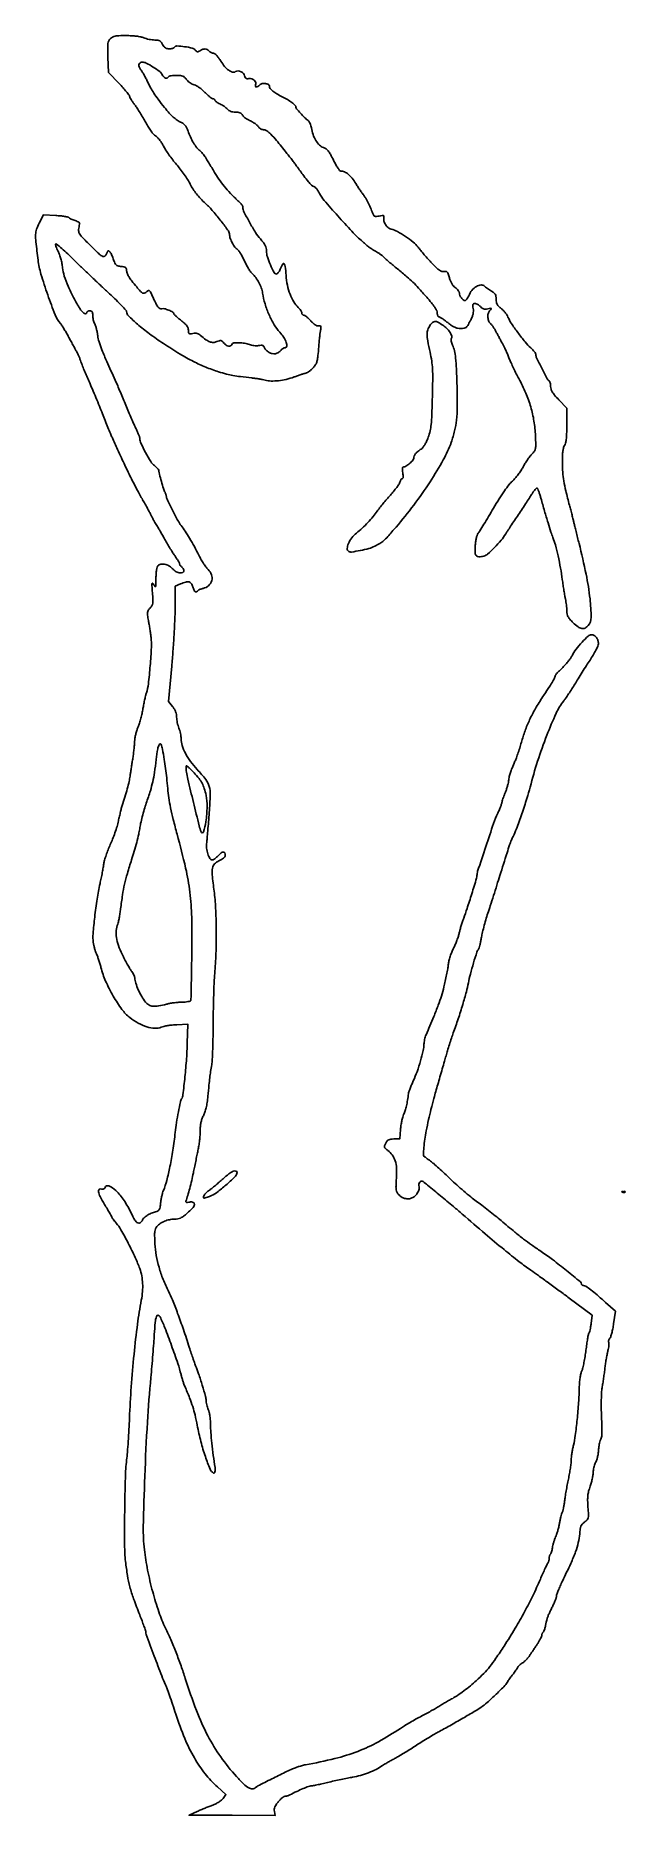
# Model space of a CAD drawing. Extents: x 1 to 402, y 0 to 1209.
import ezdxf

# ---------------------------------------------------------------- set-up
doc = ezdxf.new("R2010")
doc.units = 0

msp = doc.modelspace()

# ---------------------------------------------------------------- linework, layer by layer
for points in [[(51.968971, 1206.968971, 0.084148), (50.874559, 1205.427844, 0.080851), (50.329859, 1203.590761, 0.037126), (50.175292, 1200.659154, 0.004906), (50.370388, 1194.438918), (50.802834, 1183.939894), (57.901417, 1176.466933, -0.007324), (60.626037, 1173.513147, -0.010649), (62.934294, 1170.822852, -0.006495), (64.778236, 1168.518342, -0.153348), (65.066391, 1167.746986, 0.110338), (65.268261, 1167.025935, 0.01251), (66.112163, 1165.544427, 0.014654), (67.226195, 1163.814419, 0.011425), (68.533237, 1162, -0.016697), (70.121165, 1159.745934, -0.006855), (72.129123, 1156.589826, -0.006773), (74.193899, 1153.140306, -0.008627), (75.999443, 1149.901534, 0.01557), (77.803076, 1146.769247, 0.020726), (79.644155, 1144.049258, 0.021858), (81.345344, 1141.946356, 0.08911), (82.629749, 1140.93056, -0.080175), (83.804772, 1140.034697, -0.024573), (85.264662, 1138.337075, -0.023895), (86.736365, 1136.246254, -0.024053), (87.998374, 1134.029026, 0.02589), (89.496785, 1131.418803, 0.010913), (91.763373, 1128.067901, 0.010764), (94.346247, 1124.584828, 0.0138), (96.877764, 1121.5, -0.015893), (99.444433, 1118.345512, -0.011194), (102.13461, 1114.646875, -0.011311), (104.551026, 1110.989305, -0.023197), (106.242111, 1108, 0.02628), (108.138886, 1104.694783, 0.023974), (110.426788, 1101.5, 0.022102), (113.192507, 1098.305695, 0.016116), (116.529022, 1095, -0.025478), (121.788363, 1089.590481, -0.016515), (127.326398, 1082.844127, -0.011015), (132.130843, 1076.286373, -0.153761), (133, 1073.526873, 0.088701), (133.408114, 1071.244458, 0.031113), (134.759422, 1068.186385, 0.029938), (136.439502, 1065.371774, 0.120933), (137.915712, 1064.04511, -0.109801), (138.847713, 1063.24383, -0.017872), (140.215143, 1061.271459, -0.018958), (141.677554, 1058.790101, -0.015686), (143.048781, 1056.045097, 0.012559), (144.425917, 1053.244594, 0.013665), (145.905707, 1050.59577, 0.013221), (147.290661, 1048.402531, 0.06302), (148.261128, 1047.286054, -0.050531), (150.690651, 1044.627662, -0.036984), (152.834289, 1041.250193, -0.036795), (154.469419, 1037.56936, -0.048033), (155.375101, 1034, 0.035811), (157.034665, 1026.718675, 0.030297), (159.78932, 1019.316474, 0.031242), (163.269664, 1012.619945, 0.05078), (167.110848, 1007.495571, -0.043174), (169.789626, 1004.0327, -0.061105), (171.483321, 1000.527062, -0.106241), (171.778994, 997.99662, -0.386548), (170.682488, 997, 0.088528), (170.035266, 996.8845, 0.043272), (169.274227, 996.526515, 0.041115), (168.525251, 996.004876, 0.046918), (167.907163, 995.388138, -0.071737), (166.098552, 993.753733, -0.101114), (164.094483, 992.929781, -0.102885), (161.954251, 992.96514, -0.076522), (159.748716, 993.831551, -0.035597), (158.653349, 994.578081, -0.032294), (157.636453, 995.495386, -0.033809), (156.83473, 996.438223, -0.082628), (156.421541, 997.247201, 0.087401), (155.97066, 998.109699, 0.151539), (155.3156, 998.571402, 0.099688), (154.30584, 998.687474, 0.025299), (152.66242, 998.464492, -0.043817), (151.225935, 998.323455, -0.02738), (149.536069, 998.398629, -0.027389), (147.865847, 998.657841, -0.044103), (146.489594, 999.078867, 0.055153), (143.152579, 1000.019809, 0.037597), (139.222572, 1000.372419, 0.03384), (135.744468, 1000.186755, 0.277503), (134.543355, 999.25, -0.190853), (133.652548, 998.282623, -0.155597), (132.248283, 998.083738, -0.10988), (130.584226, 998.761748, -0.071207), (129.054482, 1000.181045, 0.034838), (127.950525, 1001.365336, 0.141644), (127.080941, 1001.806428, 0.122543), (126.038963, 1001.748165, 0.023247), (124.236076, 1001.097786, -0.089713), (121.833777, 1000.576324, -0.10107), (119.50694, 1000.967724, -0.067989), (116.85115, 1002.431981, -0.02096), (113.293279, 1005.318274, 0.047118), (112.090661, 1006.193838, 0.071413), (110.897089, 1006.688029, 0.069601), (109.590027, 1006.833702, 0.042378), (108.043279, 1006.658656, -0.020729), (106.238873, 1006.374966, -0.183646), (105.471755, 1006.569825, -0.213855), (105.092273, 1007.206595, -0.029026), (105, 1008.794723, 0.087998), (104.727336, 1010.331986, 0.072538), (103.933838, 1011.798701, 0.048889), (102.458334, 1013.419743, 0.016189), (100, 1015.5, -0.007989), (98.083962, 1017.068182, -0.012008), (96.46875, 1018.501732, -0.006941), (95.173883, 1019.741793, -0.200923), (95, 1020.157035, 0.275676), (94.379254, 1021.197336, 0.026716), (91.61268, 1022.504522, 0.030518), (88.664233, 1023.504455, 0.14431), (86.898939, 1023.467925, -0.208963), (85.567187, 1023.607826, -0.105584), (84.281928, 1024.751228, -0.045559), (82.762624, 1027.272659, -0.008194), (80.450599, 1032.25, 0.011915), (79.161723, 1034.971513, 0.159798), (78.392651, 1035.744219, 0.271976), (77.522864, 1035.691736, 0.036063), (76.010928, 1034.50989, -0.12689), (74.928707, 1033.942158, -0.19679), (73.901059, 1034.105801, -0.070822), (72.55451, 1035.212491, -0.007487), (69.846595, 1038.25989, -0.010951), (66.482228, 1042.339518, -0.033771), (64.463923, 1045.288472, -0.050816), (63.365408, 1047.676616, -0.082583), (63, 1049.873893, 0.096791), (62.804054, 1050.87662, 0.157385), (62.251262, 1051.535359, 0.096459), (61.192087, 1051.943852, 0.02297), (59.309739, 1052.189635, -0.036559), (57.123975, 1052.535628, -0.136789), (55.916465, 1053.198382, -0.1013), (55.032275, 1054.504693, -0.01538), (53.909355, 1057.466795, 0.029459), (52.719668, 1060.356915, 0.058393), (51.392239, 1062.445984, 0.243879), (50.515512, 1062.826693, 0.394218), (50, 1062.274463, -0.091827), (49.914406, 1061.812333, -0.022807), (49.605043, 1061.104208, -0.022548), (49.170113, 1060.312936, -0.020928), (48.655465, 1059.543498, -0.221669), (47.5453, 1058.932477, -0.165789), (46.178227, 1059.298686, -0.042951), (43.920529, 1061.110151, -0.003593), (38.533714, 1066.325305, -0.006425), (32.746907, 1072.156792, -0.074704), (30.885799, 1074.766075, -0.14269), (30.428432, 1077.183629, -0.042487), (31.113312, 1080.917399, 0.192475), (31.036703, 1081.586705, 0.103387), (30.492753, 1082.232105, 0.066247), (29.476227, 1082.830642, 0.029002), (28, 1083.355929, -0.019064), (26.611152, 1083.819258, -0.022209), (25.332158, 1084.366853, -0.021898), (24.304184, 1084.918775, -0.110348), (23.832879, 1085.363445, 0.196973), (23.220424, 1085.771011, 0.010932), (20.913942, 1086.182004, 0.01554), (18.074021, 1086.534235, 0.010639), (14.832879, 1086.76489), (6.5, 1087.179948), (3.632843, 1081.600358, 0.03702), (1.856014, 1077.40563, 0.074173), (1.218102, 1073.871797, 0.035179), (1.41638, 1068.894108, 0.00317), (2.86662, 1056.5, 0.041484), (4.853519, 1046.979329, 0.012497), (9.419659, 1032.901951, 0.010189), (14.554185, 1019.220382, 0.082325), (18.011831, 1013.5, -0.032861), (18.896447, 1012.31746, -0.006622), (20.299674, 1010.095697, -0.006965), (21.864631, 1007.461985, -0.006461), (23.396179, 1004.719393, 0.000633), (24.934686, 1001.887285, 0.000586), (26.520549, 998.984892, 0.000584), (27.938408, 996.40434, 0.001962), (28.875386, 994.719393, -0.017137), (29.661187, 993.199478, -0.009135), (30.533232, 991.270697, -0.009083), (31.353039, 989.265939, -0.013967), (31.981858, 987.5, 0.015383), (32.760867, 985.331714, 0.003568), (34.208177, 981.7375, 0.00368), (35.935193, 977.621875, 0.003595), (37.735798, 973.5, -0.00404), (39.760399, 968.854094, -0.002179), (42.183419, 963.099542, -0.002169), (44.601386, 957.214415, -0.003412), (46.621655, 952.136738, 0.00188), (48.471253, 947.446229, 0.001856), (50.364018, 942.749393, 0.001821), (52.051857, 938.648331, 0.007143), (53.138584, 936.136738, 0.000722), (56.890722, 927.82612, 0.002161), (59.488416, 922.159803, 0.002588), (61.867662, 917.097459, 0.001474), (64.794105, 911, 0.004987), (66.85152, 906.851494, 0.00353), (69.240175, 902.234375, 0.003563), (71.585021, 897.855289, 0.007524), (73.478555, 894.5, -0.004447), (75.180725, 891.526698, -0.003863), (76.912683, 888.38125, -0.003888), (78.436326, 885.509646, -0.011398), (79.425123, 883.5, 0.009813), (80.261945, 881.785535, 0.007476), (81.242814, 879.940625, 0.007566), (82.214564, 878.238453, 0.017556), (83.006588, 877, -0.015476), (83.91061, 875.599288, -0.003555), (85.345773, 873.178125, -0.003671), (86.959788, 870.363281, -0.003574), (88.5469, 867.5, 0.00678), (90.250044, 864.473318, 0.004985), (92.216177, 861.16395, 0.005038), (94.139402, 858.069775, 0.011177), (95.680917, 855.760256, -0.008169), (96.952343, 853.87998, -0.011338), (98.025019, 852.152017, -0.008001), (98.858562, 850.685606, -0.125878), (99, 850.1327, 0.117124), (99.101173, 849.70672, 0.036664), (99.440625, 849.139998, 0.034366), (99.925957, 848.54187, 0.031936), (100.5, 848, -0.080964), (101.735874, 846.580903, -0.208705), (101.926024, 845.264153, -0.23317), (101.098104, 844.331984, -0.096903), (99.40121, 844, -0.079145), (98.138809, 844.201085, -0.047807), (96.747563, 844.808185, -0.04287), (95.333263, 845.760657, -0.03528), (94, 847, 0.074537), (91.584798, 848.915957, 0.085253), (88.820158, 849.930594, 0.098551), (86.206542, 849.891862, 0.144522), (84.2, 848.8, 0.138651), (83.710464, 847.924523, 0.021419), (83.328079, 845.951947, 0.021554), (83.062151, 843.4417, 0.014355), (82.964565, 840.55, -0.002712), (82.917322, 836.029471, -0.076545), (82.72097, 834.876381, -0.585376), (82.305215, 834.79636, -0.041851), (81.449384, 836, 0.061193), (80.676331, 837.002935, 0.61481), (80.2914, 836.879381, 0.055865), (80.225304, 835.447229, 0.002495), (80.574589, 830.5, -0.007254), (80.867295, 825.704885, -0.050909), (80.738107, 823.369964, -0.093948), (80.158948, 821.755079, -0.05646), (78.93172, 820.122167, 0.04321), (77.677916, 818.542618, 0.114615), (77.178204, 817.200102, 0.069494), (77.197434, 815.397399, 0.00918), (77.836896, 811.622167, -0.004584), (78.325084, 808.892646, -0.003014), (78.839165, 805.742911, -0.003033), (79.30244, 802.671235, -0.005842), (79.629777, 800.204763, -0.043042), (79.86105, 793.450615, -0.007894), (79.017001, 780.981957, -0.007463), (77.790815, 768.548819, -0.050234), (76.478686, 762.5, 0.018463), (75.897223, 760.455402, 0.006429), (75.207159, 757.471875, 0.006375), (74.53096, 754.164728, 0.007389), (73.97416, 751, -0.01474), (73.362306, 747.798838, -0.011707), (72.51963, 744.38125, -0.011879), (71.58829, 741.247907, -0.028848), (70.715489, 739, 0.030638), (69.914385, 736.914677, 0.018316), (69.2085, 734.353125, 0.018303), (68.690829, 731.741262, 0.03008), (68.4684, 729.5, -0.012549), (68.314354, 727.091597, -0.005516), (67.99537, 723.9125, -0.005454), (67.582778, 720.545795, -0.007284), (67.130488, 717.5, 0.001434), (66.647522, 714.490397, 0.001136), (66.142162, 711.234375, 0.001148), (65.687098, 708.211382, 0.002865), (65.37234, 706, -0.023206), (64.714988, 702.429342, -0.008415), (63.463498, 697.430065, -0.008004), (61.847014, 691.76873, -0.007358), (60.006431, 686, 0.01765), (59.579077, 684.558818, 0.003295), (58.906467, 681.884375, 0.003525), (58.162571, 678.746129, 0.003215), (57.439174, 675.5, -0.018747), (56.506755, 671.85331, -0.010374), (55.110759, 667.473612, -0.010332), (53.510302, 663.088758, -0.016362), (51.940441, 659.41017, 0.01431), (50.448183, 655.952795, 0.012469), (49.081757, 652.254365, 0.012636), (48.013837, 648.846749, 0.035819), (47.502595, 646.41017, -0.009492), (47.119595, 643.946034, -0.003392), (46.482736, 640.445487, -0.003364), (45.7321, 636.614255, -0.00397), (44.968762, 633, 0.015378), (42.994492, 622.46955, 0.010114), (41.342674, 610.24877, 0.008587), (40.241748, 598.928837, 0.052965), (40.393962, 593.087824, 0.018327), (40.746524, 591.015733, 0.014521), (41.273814, 588.805832, 0.014763), (41.883735, 586.782556, 0.035121), (42.484371, 585.331783, -0.027458), (43.150835, 583.789266, -0.008348), (43.99114, 581.385032, -0.008332), (44.84429, 578.654886, -0.008997), (45.583158, 575.966544, 0.042022), (48.778954, 566.763295, 0.026342), (53.95279, 556.600234, 0.026245), (59.85706, 547.510041, 0.069259), (65.230756, 541.932814, 0.041099), (70.971341, 538.142712, 0.051773), (76.838899, 535.676267, 0.059687), (82.237963, 534.720316, 0.11343), (86.564417, 535.462468, -0.046354), (88.250184, 535.989739, -0.013284), (90.943637, 536.49081, -0.013249), (94.02693, 536.896633, -0.013716), (97.091923, 537.132925), (104.5, 537.5), (104.212336, 524.5, -0.012881), (103.71506, 514.123006, -0.007383), (102.608432, 501.638669, -0.003349), (101.263858, 489.450602, -0.109687), (100.295117, 486.668492, 0.087916), (99.516828, 484.709643, 0.004417), (98.183465, 477.922315, 0.007788), (96.932475, 470.615689, 0.010658), (96.049529, 464, -0.009754), (94.44469, 451.807278, -0.012678), (92.475143, 440.715195, -0.014035), (90.283314, 431.318387, -0.033115), (87.997785, 424.5, 0.031589), (87.480464, 422.972164, 0.011764), (86.941832, 420.769174, 0.011602), (86.465585, 418.333137, 0.01376), (86.132946, 416.012083, -0.013663), (85.720954, 413.133387, -0.063962), (85.231753, 411.536264, -0.121679), (84.529536, 410.644692, -0.125134), (83.5, 410.194148, 0.050495), (80.499387, 409.381636, 0.042616), (77.536696, 407.948572, 0.044711), (75.106324, 406.194839, 0.107622), (73.784858, 404.427161, -0.121475), (72.273534, 402.516755, -0.312303), (70.603463, 402.425932, -0.12289), (68.650208, 404.419594, -0.021338), (66.158548, 409.114255, 0.035551), (61.243008, 417.772698, 0.052761), (55.676599, 424.478235, 0.091703), (51.018515, 427.594645, 0.426078), (48.350191, 426.470199, -0.097268), (47.986332, 425.890267, -0.106659), (47.440495, 425.513608, -0.099771), (46.757065, 425.380312, -0.07541), (46, 425.5, 0.259316), (44.410367, 425.177563, 0.270528), (43.887008, 423.67327, 0.071971), (45.068141, 420.305247, 0.016211), (48.058058, 415.002427, -0.002806), (49.952206, 411.844013, -0.004348), (51.548305, 409.094131, -0.001442), (52.8978, 406.705839, -0.128561), (53, 406.314932, 0.156681), (53.110981, 405.969466, 0.006549), (53.887482, 404.915071, 0.010774), (54.863634, 403.681463, 0.007393), (56.021216, 402.323055, -0.052399), (59.179198, 397.860324, -0.008864), (64.131281, 388.651711, -0.010329), (68.895273, 378.914574, -0.024099), (71.951084, 371.398851, -0.037129), (73.280241, 366.477036, -0.035303), (73.895593, 361.328779, -0.033185), (73.797214, 355.852286, -0.025784), (72.989856, 349.946511, 0.014504), (70.403359, 333.755893, 0.007323), (68.03639, 313.221472, 0.007087), (66.134023, 291.140729, 0.008126), (64.959113, 270, -0.003742), (64.593429, 262.183892, -0.003249), (64.095577, 253.996875, -0.00327), (63.548209, 246.590809, -0.009588), (63.040052, 241.5, 0.022905), (62.154098, 229.362239, 0.004051), (61.7214, 206.540571, 0.00384), (61.648935, 183.710406, 0.02636), (62.291029, 172.5, 0.013133), (63.606225, 162.902435, 0.024174), (65.255228, 155.195648, 0.02163), (67.768248, 147.139732, 0.008428), (71.905783, 136.229902, -0.00396), (73.474369, 132.202774, -0.005657), (74.797324, 128.603052, -0.003237), (75.856709, 125.55406, -0.082167), (76, 124.687996, 0.088967), (76.333631, 122.82781, 0.000667), (81.767456, 108.226573, 0.002232), (86.844766, 94.821648, 0.01795), (89.426545, 88.756268, -0.022878), (90.293075, 86.66355, -0.002286), (92.111224, 81.560333, -0.002871), (94.21636, 75.453042, -0.002278), (96.422521, 68.832099, 0.018513), (102.558713, 52.233742, 0.032138), (109.019003, 39.04159, 0.037576), (116.258219, 28.339919, 0.042903), (124.732879, 19.344877), (130.5, 14.189755), (128.5, 11.509982, -0.063479), (127.382829, 10.353099, -0.026567), (125.619988, 9.086726, -0.025736), (123.563306, 7.913606, -0.030112), (121.5, 7.024913, 0.007662), (119.190407, 6.150784, 0.004058), (116.353125, 5.000214, 0.004037), (113.469494, 3.776125, 0.006237), (111, 2.667415), (105.5, 0.115212), (134.725, 0.057606), (163.95, 0), (163.421698, 2.75, -0.068158), (163.339786, 4.274109, -0.074589), (163.679162, 5.715019, -0.056661), (164.523826, 7.285655, -0.022077), (166.019502, 9.25, -0.02093), (167.321995, 10.685763, -0.026176), (168.650539, 11.898437, -0.025984), (169.839988, 12.775813, -0.14694), (170.586373, 13, 0.046205), (171.262026, 13.06257, 0.021946), (172.11399, 13.260769, 0.021537), (172.993253, 13.547786, 0.028509), (173.763569, 13.887723, -0.007289), (178.577787, 16.261037, -0.010204), (182.950824, 18.229832, -0.00802), (186.603166, 19.716578, -0.092902), (188.115384, 20, 0.048389), (189.160998, 20.10143, 0.003164), (192.143797, 20.705244, 0.004573), (195.693769, 21.481244, 0.003396), (199.601031, 22.400831, -0.004336), (203.903091, 23.404806, -0.003267), (208.648428, 24.436408, -0.003302), (213.122346, 25.347618, -0.007614), (216.5, 25.959075, 0.028013), (221.853652, 27.155544, 0.023291), (227.388065, 29.004696, 0.023802), (232.558099, 31.292597, 0.035704), (236.800229, 33.810142, -0.015108), (238.207047, 34.725352, -0.005012), (240.322567, 35.983491, -0.004985), (242.696308, 37.331698, -0.005649), (245, 38.576082, 0.011191), (247.696131, 40.071286, 0.004284), (251.38125, 42.266741, 0.00424), (255.342696, 44.719272, 0.005197), (259, 47.080125, -0.005562), (262.765235, 49.506749, -0.003893), (267.059375, 52.160678, -0.003928), (271.21408, 54.639476, -0.008166), (274.5, 56.493681, 0.004084), (282.508873, 60.927191, 0.002922), (291.39748, 66.011701, 0.002479), (299.465997, 70.743498, 0.015385), (303.516785, 73.317832, 0.031735), (307.947876, 76.759254, 0.010216), (314.071461, 82.398231, 0.007799), (319.913624, 88.180561, 0.074493), (321.964155, 91.015269, -0.021567), (322.601453, 92.126653, -0.01216), (323.463883, 93.420036, -0.01212), (324.399198, 94.685077, -0.019404), (325.26406, 95.712513, 0.018922), (326.117844, 96.724809, 0.012704), (327.018659, 97.941261, 0.012806), (327.831879, 99.165351, 0.024578), (328.408805, 100.192806, -0.051398), (329.014459, 101.147778, -0.031385), (329.906108, 102.142819, -0.031238), (330.924734, 103.02714, -0.047534), (331.918342, 103.646609, 0.061706), (333.011417, 104.371768, 0.022722), (334.362611, 105.641782, 0.022114), (335.727986, 107.177642, 0.024757), (336.898635, 108.773208, -0.000386), (338.0931, 110.579559, -0.000218), (339.543661, 112.76744, -0.000218), (341.008447, 114.972595, -0.000358), (342.25, 116.83702, 0.01496), (343.302839, 118.522747, 0.017692), (344.192187, 120.178182, 0.016736), (344.840139, 121.613149, 0.097979), (345, 122.421111, -0.054689), (345.065762, 123.020555, -0.049319), (345.26045, 123.613807, -0.052423), (345.54697, 124.113755, -0.098331), (345.886637, 124.429938, 0.154372), (346.445021, 125.078401, 0.030914), (346.964197, 126.533292, 0.01738), (347.585396, 129.005285, 0.003018), (348.567762, 133.720436, -0.051806), (348.80667, 134.484935, -0.004253), (349.650434, 136.400472, -0.005666), (350.704664, 138.670644, -0.004333), (351.907177, 141.130158, 0.01046), (353.091388, 143.629387, 0.012705), (354.091483, 146.02035, 0.01131), (354.831268, 148.058766, 0.08156), (355, 149.086282, -0.087715), (355.192962, 150.17776, -0.007904), (356.189304, 152.779122, -0.010079), (357.498124, 155.859827, -0.007707), (359.048695, 159.17656, 0.005976), (364.669113, 171.091145, 0.019962), (367.946147, 179.088328, 0.029687), (369.813232, 185.353554, 0.038257), (370.733043, 191.287114, -0.01613), (371.088028, 194.513799, -0.064521), (371.618459, 196.425212, -0.087652), (372.528009, 197.830539, -0.046254), (374.082535, 199.219142, 0.043853), (375.811744, 200.748944, 0.135225), (376.539884, 202.113939, 0.068321), (376.713364, 204.155051, 0.005779), (376.379415, 209.432028, -0.012722), (376.158798, 213.901999, -0.032273), (376.290864, 217.148901, -0.035998), (376.82624, 220.139533, -0.019594), (377.887572, 223.718455, 0.016165), (378.696311, 226.37857, 0.013798), (379.379474, 229.229143, 0.014017), (379.856582, 231.857076, 0.037909), (380, 233.745948, -0.035667), (380.115981, 235.36976, -0.028079), (380.464245, 237.098884, -0.028831), (380.973712, 238.67554, -0.060279), (381.580407, 239.811335, 0.073488), (382.215914, 241.08028, 0.021395), (382.810636, 243.189706, 0.021005), (383.284229, 245.652042, 0.02105), (383.549126, 248.143686, -0.015855), (383.781715, 250.571018, -0.018884), (384.159511, 252.839888, -0.017954), (384.614047, 254.708076, -0.104921), (385.081744, 255.598495, 0.14891), (385.600479, 256.835489, 0.016989), (385.806887, 259.890743, 0.014947), (385.822704, 264.296879, 0.004992), (385.588853, 270.73865, -0.007688), (385.405395, 276.67497, -0.008893), (385.418216, 282.332543, -0.009374), (385.607199, 287.200845, -0.028264), (385.985145, 290.5, 0.004822), (386.445785, 293.337605, 0.002358), (386.981006, 296.963067, 0.002339), (387.502091, 300.737883, 0.00339), (387.924027, 304.076398, -0.00687), (388.35095, 307.275253, -0.005934), (388.885116, 310.621768, -0.005981), (389.441716, 313.644236, -0.017241), (389.924418, 315.719311, 0.020073), (390.301861, 317.384562, 0.021966), (390.531141, 319.025493, 0.022071), (390.602799, 320.435834, 0.093531), (390.452198, 321.263974, -0.096148), (390.334361, 321.931604, -0.061723), (390.444708, 322.712979, -0.05897), (390.753766, 323.48365, -0.067911), (391.223221, 324.121061, 0.116247), (391.810353, 325.102846, 0.01349), (392.524817, 327.582506, 0.015633), (393.212412, 330.624613, 0.012175), (393.774953, 333.968321), (394.988442, 342.436642), (388.319442, 348.468321, 0.006083), (382.604057, 353.512479, 0.014729), (378.230904, 357.059542, 0.014966), (374.898203, 359.449293, 0.143447), (373.25, 359.97218, -0.064029), (372.772105, 360.044473, -0.080452), (372.367188, 360.234397, -0.096231), (372.096004, 360.50864, -0.148047), (372, 360.825767, 0.223708), (371.261838, 362.393033, 0.002414), (361.820947, 370.11582, 0.008184), (352.376169, 377.51328, 0.015541), (344.5, 383.100396, -0.006439), (337.920197, 387.590153, -0.011348), (332.620564, 391.489678, -0.008743), (326.655663, 396.259614, -0.002374), (317.391133, 404.012018, 0.005539), (313.404451, 407.305333, 0.003677), (308.76177, 410.998731, 0.003701), (304.200501, 414.518725, 0.007205), (300.5, 417.24778, -0.014772), (296.759668, 420.094585, -0.006786), (292.049266, 424.011544, -0.006714), (287.200504, 428.270139, -0.009228), (282.965586, 432.235762, 0.004503), (279.02447, 435.996792, 0.004683), (275.067015, 439.636877, 0.004515), (271.587063, 442.721525, 0.020315), (269.465586, 444.421693, -0.0004), (267.914635, 445.566292, -0.000568), (266.536855, 446.587219, -0.000318), (265.374205, 447.451931, -0.00824), (265.064133, 447.690894, -0.24305), (264.593021, 448.7434, -0.007208), (264.944027, 453.72069, -0.013996), (265.578285, 459.319194, -0.013094), (266.535815, 465, -0.00554), (268.113537, 472.616691, -0.007171), (269.738029, 479.564969, -0.006374), (271.709095, 487.072142, -0.003205), (274.378531, 496.5, 0.000592), (275.864037, 501.643768, 0.000476), (277.449542, 507.178125, 0.000481), (278.904553, 512.293965, 0.001233), (279.944874, 516, -0.0063), (280.950519, 519.447859, -0.003454), (282.264653, 523.646875, -0.003441), (283.657874, 527.892307, -0.005487), (284.913594, 531.5, 0.006782), (288.208745, 541.046591, 0.006581), (291.278304, 550.775114, 0.006713), (293.773014, 559.481913, 0.020244), (295.151292, 565.5, -0.017871), (296.493844, 571.492654, -0.008566), (298.621819, 579.085131, -0.004828), (300.903669, 586.460405, -0.095112), (302.03492, 588.534293, 0.09977), (302.4199, 589.255824, 0.010462), (302.933827, 591.110414, 0.012629), (303.448948, 593.369928, 0.009804), (303.898707, 595.851654, -0.018087), (304.521665, 598.991759, -0.006449), (305.63019, 603.427096, -0.006389), (306.972686, 608.266781, -0.0075), (308.372211, 612.817361, 0.000883), (310.030763, 617.966663, 0.000392), (312.202366, 624.768225, 0.000388), (314.491239, 631.975831, 0.000523), (316.550004, 638.5, -0.000349), (321.390506, 653.858073, -0.00495), (323.179257, 659.3305, -0.014202), (324.337547, 662.462548, -0.023661), (325.509523, 665.018416, 0.030934), (327.748958, 670.095706, 0.005009), (331.385504, 680.261577, 0.005882), (334.896122, 690.793248, 0.015155), (337.109604, 698.5, -0.01546), (342.19439, 716.163204, -0.01495), (348.412536, 733.679649, -0.014582), (354.746503, 748.653638, -0.060578), (359.867659, 757, 0.016944), (361.254971, 758.873184, 0.005057), (363.24414, 761.821875, 0.005065), (365.412214, 765.180476, 0.005459), (367.457384, 768.5, -0.003598), (369.696171, 772.164254, -0.002002), (372.474455, 776.599078, -0.001997), (375.321988, 781.064645, -0.003232), (377.78354, 784.837285, 0.012535), (379.904872, 788.224564, 0.015176), (381.715908, 791.507666, 0.013827), (383.06752, 794.333904, 0.093392), (383.423001, 795.837285, 0.084049), (383.142625, 798.128628, 0.090128), (382.123382, 800.138968, 0.099773), (380.566866, 801.512165, 0.13176), (378.747773, 802, 0.189015), (376.493961, 801.116426, 0.018865), (372.318883, 796.944932, 0.024617), (368.259274, 792.114195, 0.044967), (365.527603, 787.754983, -0.036637), (364.433255, 785.942297, -0.015654), (362.723858, 783.682896, -0.01539), (360.743276, 781.377589, -0.019557), (358.771061, 779.382623, 0.010129), (356.943225, 777.60212, 0.014485), (355.401499, 775.944828, 0.010309), (354.202999, 774.521063, 0.171422), (354, 773.946358, -0.114172), (353.704416, 772.668759, -0.018883), (352.501109, 770.426198, -0.012345), (350.377316, 767.000215, -0.002524), (346.443538, 761.056663, 0.014694), (341.282679, 752.83093, 0.020503), (337.195626, 745.167391, 0.02203), (333.979526, 737.663084, 0.022208), (331.445801, 729.924835, -0.006634), (330.291403, 725.988769, -0.006026), (328.996872, 721.955942, -0.006042), (327.75178, 718.376386, -0.019263), (326.800655, 716.031562, 0.005976), (324.777118, 711.400112, 0.021048), (323.638781, 708.356247, 0.028347), (322.942479, 705.729304, 0.019361), (322.439081, 702.681814, -0.026089), (322.104234, 700.811497, -0.01353), (321.502337, 698.515478, -0.013415), (320.754869, 696.184162, -0.019847), (319.965011, 694.187998, 0.010102), (319.212671, 692.389867, 0.01196), (318.577222, 690.660575, 0.01085), (318.109849, 689.183896, 0.071328), (318, 688.417782, -0.083311), (317.861997, 687.595288, -0.007554), (317.15027, 685.630768, -0.00963), (316.21514, 683.302687, -0.007386), (315.107301, 680.7949, 0.0244), (312.308354, 673.826922, 0.002931), (306.979474, 658.131474, 0.001229), (301.437669, 641.351569, 0.082731), (300.984769, 638.383876, -0.078267), (300.720884, 636.545513, -0.001134), (297.440555, 625.9805, -0.003422), (294.242779, 616.003294, -0.01133), (291.944762, 609.5, 0.011214), (291.14074, 607.226326, 0.006877), (290.290546, 604.513642, 0.006892), (289.522607, 601.804128, 0.012194), (288.974876, 599.546442, -0.024275), (288.359331, 597.252531, -0.012187), (287.37258, 594.418724, -0.012072), (286.207296, 591.531381, -0.017483), (285.029241, 589.046442, 0.025946), (283.871484, 586.493631, 0.017473), (282.807151, 583.474794, 0.0176), (281.972361, 580.444559, 0.030289), (281.521727, 577.866764, -0.015124), (281.117554, 575.054726, -0.005503), (280.380789, 571.095964, -0.005451), (279.479307, 566.780053, -0.006481), (278.531439, 562.727734, -0.014615), (276.818122, 556.584067, -0.013958), (274.724861, 550.454977, -0.009287), (271.626567, 542.597576, -0.002484), (266.40434, 530.216073, 0.027717), (265.86631, 528.736093, 0.018791), (265.412525, 527.00016, 0.018969), (265.10011, 525.285003, 0.035575), (265, 523.879757, -0.057137), (264.504447, 519.557369, -0.013831), (262.679963, 512.585705, -0.014814), (260.288027, 505.201117, -0.022943), (257.748105, 499, 0.008789), (256.572585, 496.346662, 0.009819), (255.535644, 493.749223, 0.009214), (254.738146, 491.507325, 0.050222), (254.453655, 490.252676, -0.010225), (253.813735, 485.810421, -0.015927), (253.062978, 482.0167, -0.018485), (252.191383, 478.794667, -0.028786), (251.181765, 476.10185, 0.037518), (250.531676, 474.271437, 0.014447), (249.897144, 471.648669, 0.014209), (249.369975, 468.752669, 0.017012), (249.044693, 466), (248.5, 459.5), (244.540436, 459.5, 0.027514), (242.388843, 459.381511, 0.090686), (241.032975, 458.975562, 0.105181), (240.020315, 458.154355, 0.044478), (239.040436, 456.69382, 0.024004), (238.176477, 454.923555, 0.169376), (238.110041, 453.982319, 0.150902), (238.639127, 453.14706, 0.017906), (240.37797, 451.767194, -0.078137), (243.482206, 448.62831, -0.080856), (245.429264, 444.723289, -0.063322), (246.329604, 439.622017, -0.028236), (246.273297, 432.787832, 0.006118), (245.989841, 427.389517, 0.048487), (246.131396, 424.894496, 0.094423), (246.735074, 423.197964, 0.056069), (248.024597, 421.473818, 0.103514), (250.909768, 419.455966, 0.113469), (254.266241, 418.851952, 0.115798), (257.497092, 419.775721, 0.111195), (260.0355, 422.049855, 0.035312), (260.831017, 423.352688, 0.036183), (261.427953, 424.744152, 0.038691), (261.761754, 426.021676, 0.10893), (261.726162, 426.939157, -0.086095), (261.573847, 428.747935, -0.137485), (262.118117, 430.189477, -0.204371), (263.149706, 430.798531, -0.189592), (264.345797, 430.5, -0.016624), (267.475172, 428.108304, -0.0011), (276.234394, 420.908153, -0.001738), (284.983414, 413.6328, -0.004966), (291, 408.491629, 0.002597), (306.62601, 395.010569, 0.004934), (319.364488, 384.351096, 0.006032), (329.684993, 376.092949, 0.014364), (337.598373, 370.273908, -0.003821), (342.686866, 366.694918, -0.00156), (349.550703, 361.755978, -0.001543), (356.89273, 356.403474, -0.001972), (363.623186, 351.42398), (379.205476, 339.800144), (378.506364, 334.150072, -0.010574), (378.18144, 331.913318, -0.013447), (377.782813, 329.865959, -0.011442), (377.367438, 328.183691, -0.100058), (377.024942, 327.5, 0.118014), (376.668694, 326.720998, 0.00497), (376.1081, 323.709375, 0.008328), (375.534371, 320.095495, 0.005803), (375.002339, 316, -0.009711), (374.412759, 311.723444, -0.010298), (373.667294, 307.55625, -0.009961), (372.881069, 303.999154, -0.045659), (372.199191, 302, 0.049201), (371.554109, 300.064047, 0.018451), (371.023352, 297.250008, 0.017199), (370.643513, 293.965358, 0.014886), (370.466746, 290.5, -0.012087), (370.011074, 280.463074, -0.007778), (369.020865, 268.854922, -0.007297), (367.772822, 258.073567, -0.028665), (366.527985, 251.5, 0.013278), (365.95369, 248.90642, 0.010488), (365.466321, 246.073747, 0.010633), (365.12482, 243.423367, 0.02576), (365.015621, 241.45318, -0.028), (364.887466, 239.314321, -0.007675), (364.445576, 235.965117, -0.007733), (363.826618, 232.177763, -0.007994), (363.09698, 228.45318, 0.005228), (362.317183, 224.586056, 0.004073), (361.54789, 220.367497, 0.004119), (360.895405, 216.424502, 0.00998), (360.495808, 213.5, -0.011151), (360.158145, 211.071201, -0.012244), (359.721095, 208.734838, -0.011723), (359.253, 206.761085, -0.058564), (358.838868, 205.703703, 0.050142), (358.410984, 204.663025, 0.010701), (357.891553, 202.775085, 0.011086), (357.382849, 200.551587, 0.010351), (356.960353, 198.256397, -0.015751), (356.488618, 195.840521, -0.012359), (355.830669, 193.253578, -0.012544), (355.098286, 190.876382, -0.029789), (354.40615, 189.160982, 0.024769), (353.74198, 187.561326, 0.014483), (353.098822, 185.587836, 0.014462), (352.568331, 183.570614, 0.02373), (352.250897, 181.833908, -0.018583), (351.988191, 180.308025, -0.024091), (351.628988, 178.934724, -0.022982), (351.231646, 177.84607, -0.156587), (350.865061, 177.416603, 0.135724), (350.532169, 177.057417, 0.043904), (350.254112, 176.380727, 0.040041), (350.063816, 175.537998, 0.035526), (350, 174.640983, -0.033512), (349.937754, 173.713329, -0.031185), (349.751951, 172.779226, -0.032657), (349.480294, 171.970294, -0.084538), (349.155576, 171.45, 0.0695), (348.668144, 170.718617, 0.002818), (347.301564, 167.841562, 0.004885), (345.731447, 164.400198, 0.003437), (344.02983, 160.5, -0.011105), (338.853733, 149.115679, -0.011882), (333.286956, 138.229669, -0.01127), (326.943822, 127.125517, -0.008226), (319.420422, 115.071861, -0.006602), (313.840889, 106.696157, -0.018929), (309.673822, 101.084208, -0.023203), (305.600803, 96.467915, -0.01509), (300.5, 91.509303, -0.013622), (296.535158, 88.074811, -0.01089), (292.086168, 84.5874, -0.01106), (287.817838, 81.534212, -0.026676), (284.5, 79.520648, 0.003999), (281.636719, 77.955949, 0.004097), (278.821875, 76.357994, 0.003973), (276.401492, 74.931829, 0.017148), (275, 74.024189, -0.020683), (273.511736, 73.075217, -0.003525), (270.593607, 71.407417, -0.003842), (267.135263, 69.497909, -0.003416), (263.510151, 67.564437, 0.006112), (259.664739, 65.486754, 0.004787), (255.542463, 63.141991, 0.004842), (251.748319, 60.886079, 0.011814), (249.010151, 59.132035, -0.022968), (234.022287, 49.995787, -0.033785), (220.033407, 43.513025, -0.031146), (204.472393, 38.628692, -0.016054), (184.5, 34.376586, 0.013737), (183.187118, 34.103426, 0.009554), (181.720313, 33.726209, 0.009644), (180.325521, 33.309819, 0.01959), (179.25, 32.91896, -0.001483), (178.225684, 32.504144, -0.000875), (177, 32.014497, -0.000876), (175.774219, 31.529783, -0.001501), (174.75, 31.130392, 0.022318), (170.660423, 29.336203, 0.002547), (161.643441, 24.833234, 0.001119), (152.092603, 19.97584, 0.070246), (150.55, 18.890804, -0.188825), (148.439508, 18.047855, -0.134406), (145.952922, 18.710587, -0.062402), (142.643838, 21.238309, -0.013838), (137.691995, 26.384476, -0.031), (126.93157, 39.786542, -0.033236), (118.182521, 54.118434, -0.028822), (110.486087, 71.169425, -0.015419), (102.873318, 93, 0.009704), (100.007074, 101.531705, 0.00771), (96.593009, 110.631411, 0.007791), (92.956428, 119.480014, 0.010973), (89.420028, 127.242919, -0.029911), (84.927256, 138.185185, -0.016803), (80.731835, 151.932908, -0.016388), (77.296553, 166.616571, -0.020229), (75.104547, 180.5, -0.034341), (74.365441, 196.052957, -0.004108), (75.377441, 230.481489, -0.005346), (77.146813, 267.090883, -0.009222), (79.506045, 297.5, 0.002411), (80.181768, 304.900958, 0.001785), (80.860257, 313.090532, 0.001803), (81.445507, 320.829233, 0.00406), (81.82043, 326.701811, -0.009275), (82.425522, 334.843279, -0.055228), (83.283756, 339.011149, -0.364967), (84.429029, 339.725169, -0.250089), (85.731842, 338.770206, -0.019677), (88.976846, 331.279331, -0.00532), (93.519439, 319.166943, -0.005221), (97.791491, 307.001973, -0.021419), (99.984915, 299.5, 0.008957), (100.551569, 297.365904, 0.007166), (101.235893, 295.0875, 0.007252), (101.930052, 292.997112, 0.018181), (102.513273, 291.5, -0.00716), (105.786169, 283.616736, -0.017398), (107.912271, 277.689455, -0.019281), (109.492866, 272.001651, -0.010884), (110.990551, 265, 0.015798), (113.465201, 253.962435, 0.018606), (116.521176, 243.697526, 0.014971), (119.661887, 235.264125, 0.159016), (121.997367, 232.501627, 0.349016), (122.569661, 232.569486, 0.123591), (123.019985, 233.32891, 0.068254), (123.227904, 234.677149, 0.043833), (123.11561, 236.258434, -0.006403), (121.898876, 244.550319, -0.006419), (120.895965, 252.864007, -0.006564), (120.202063, 260.217262, -0.020243), (120, 265.206188, 0.01868), (119.891058, 268.12117, 0.016972), (119.564451, 271.115309, 0.017464), (119.083944, 273.793636, 0.045866), (118.5, 275.654243, -0.02235), (117.926063, 277.221262, -0.017638), (117.442301, 278.961622, -0.017972), (117.107846, 280.612311, -0.041559), (117.005706, 281.872124, 0.069948), (116.63413, 284.557498, 0.0044), (114.375996, 292.23758, 0.007132), (111.911383, 299.957396, 0.017809), (109.83204, 305.5, -0.015754), (109.342798, 306.78798, -0.001476), (108.248829, 309.996875, -0.001893), (106.96988, 313.832798, -0.001487), (105.611714, 318, 0.004779), (101.605827, 330.021853, 0.006083), (97.670132, 341.029741, 0.006416), (94.129718, 350.202068, 0.022188), (91.501685, 356, -0.022603), (87.818169, 364.144464, -0.025229), (85.033465, 372.298403, -0.02626), (83.176128, 380.371068, -0.029659), (82.268794, 388.272337, -0.00587), (82.029743, 393.790659, -0.034553), (82.138373, 396.684163, -0.068454), (82.600001, 398.543955, -0.089128), (83.52694, 400.029768, -0.059962), (85.880765, 402.075368, -0.049758), (88.801089, 403.65651, -0.048511), (92.056594, 404.663045, -0.050376), (95.403638, 405.006456, 0.04245), (97.713278, 405.206568, 0.065256), (99.626865, 405.801871, 0.051737), (101.615183, 406.981094, 0.017482), (104.25, 409.084262, 0.031994), (107.724674, 412.470993, 0.130645), (109.059459, 415.07011, 0.375624), (108.299916, 416.447255, 0.137236), (105.894508, 416.628902, -0.017872), (104.428933, 416.389898, -0.089714), (103.602388, 416.433774, -0.246229), (103.253923, 416.736232, -0.183681), (103.248852, 417.253902, 0.015549), (104.523331, 421.068786, 0.007816), (105.90586, 425.955743, 0.007509), (107.238262, 431.283764, 0.00818), (108.370102, 436.5, -0.000739), (109.092523, 440.086064, -0.000468), (109.944733, 444.264238, -0.00047), (110.789416, 448.366162, -0.000869), (111.484707, 451.697405, 0.014005), (112.065318, 454.897279, 0.00949), (112.554883, 458.570225, 0.009567), (112.89277, 462.139076, 0.018818), (113, 464.987244, -0.020928), (113.126682, 468.012566, -0.031058), (113.511939, 470.636275, -0.033848), (114.183947, 473.012916, -0.033332), (115.173221, 475.289838, 0.04052), (116.167387, 477.670978, 0.022174), (117.01213, 480.721142, 0.019313), (117.699003, 484.347037, 0.013281), (118.208347, 488.5, -0.001403), (118.961474, 496.138177, -0.004821), (119.512105, 501.090487, -0.006385), (120.070476, 505.259395, -0.004312), (120.808971, 510, 0.028317), (121.168786, 513.364338, 0.003608), (121.479753, 520.640625, 0.004217), (121.71389, 529.290613, 0.003498), (121.821009, 538.5, -0.003653), (121.936663, 548.185704, -0.003236), (122.196025, 558.26875, -0.003249), (122.547364, 567.345994, -0.009911), (122.947973, 573.5, 0.013161), (123.75214, 587.22929, 0.010406), (123.921321, 602.103849, 0.010633), (123.485132, 616.305323, 0.019265), (122.434658, 627.88166, -0.006859), (121.164787, 638.846182, -0.065498), (121.302163, 643.545697, -0.156017), (122.698085, 646.296679, -0.092042), (125.75, 648.421187, 0.025794), (127.540624, 649.344611, 0.046888), (128.878263, 650.302416, 0.061174), (129.725657, 651.242703, 0.154022), (130, 652.11217, 0.097048), (129.672973, 653.781175, 0.311253), (128.774239, 654.370408, 0.16478), (127.338043, 653.846478, 0.034478), (125.341965, 652.004187, -0.021118), (124.160738, 650.854074, -0.025521), (122.956284, 649.88248, -0.025484), (121.880503, 649.182563, -0.132225), (121.202221, 649, -0.268862), (119.608832, 649.923565, -0.052933), (118.224016, 653.071564, -0.049516), (117.372969, 657.070152, -0.058923), (117.399783, 660.925474, 0.008128), (117.691164, 663.60272, 0.001326), (118.157905, 668.803688, 0.00146), (118.673169, 674.92848, 0.001286), (119.175622, 681.321124, 0.010492), (119.8359, 693.339758, 0.077529), (119.146058, 699.020269, 0.097853), (116.78744, 703.655703, 0.021301), (110.924043, 710.5, -0.030461), (106.487091, 715.875345, -0.036049), (103.004073, 721.466997, -0.04002), (100.731289, 726.768254, -0.081436), (100, 731.228463, 0.031206), (99.891976, 732.957587, 0.018635), (99.559375, 734.992043, 0.018619), (99.075005, 737.001344, 0.030508), (98.5, 738.654243, -0.029899), (97.925059, 740.300499, -0.018596), (97.440625, 742.288418, -0.018641), (97.107848, 744.292315, -0.031832), (97, 745.984619, 0.044503), (96.831743, 747.871277, 0.047022), (96.332417, 749.662443, 0.04423), (95.474371, 751.419654, 0.032225), (94.233514, 753.20616), (91.467029, 756.68733), (93.667443, 780.593665, 0.004722), (94.514895, 790.862526, 0.003764), (95.240893, 801.953259, 0.003805), (95.757811, 812.236125, 0.00957), (95.933928, 819.73658), (96, 834.97316), (99.622124, 836.48658, -0.026411), (103.259241, 837.785329, -0.131496), (105.407784, 837.846943, -0.190038), (106.865863, 836.831291, -0.067102), (108, 834.5, 0.020525), (108.873663, 832.177645, 0.143566), (109.632661, 831.250584, 0.27559), (110.492347, 831.197443, 0.077481), (111.623409, 832.023409, -0.065916), (112.177301, 832.447773, -0.026865), (113.025797, 832.877072, -0.026012), (113.999547, 833.246564, -0.03011), (114.960368, 833.492368, 0.134825), (118.68891, 835.331717, 0.146007), (120.816662, 838.767284, 0.146313), (120.711683, 842.801379, 0.135532), (118.418153, 846.256613, -0.055776), (117.181874, 847.59976, -0.014129), (115.494118, 850.04413, -0.014234), (113.713528, 852.964202, -0.013954), (112.089564, 856, 0.008821), (109.013546, 861.894913, 0.00967), (105.821024, 867.49772, 0.010374), (102.758545, 872.404122, 0.020777), (100.102472, 876.12219, -0.041218), (97.881295, 879.5164, -0.006521), (94.171503, 886.57262, -0.003572), (90.455784, 894.000354, -0.114674), (90, 895.961519, 0.056916), (89.939716, 896.489395, 0.020141), (89.738179, 897.224189, 0.019689), (89.449876, 898.020564, 0.021882), (89.108694, 898.763569, -0.0416), (88.073498, 901.274259, -0.007434), (86.607304, 906.133263, -0.006193), (85.266434, 911.058414, -0.06344), (85, 913.149834, 0.138083), (84.797619, 913.868683, 0.035073), (84.087502, 914.86552, 0.033056), (83.082627, 915.933025, 0.028229), (81.893623, 916.920527, -0.094672), (79.393898, 919.628798, -0.016139), (75.865054, 925.730773, -0.015423), (72.729517, 932.040393, -0.108006), (72, 935.378188, 0.087174), (71.862628, 936.160114, 0.007954), (71.15677, 938.014398, 0.010103), (70.228794, 940.21024, 0.007741), (69.129429, 942.572787, -0.007727), (67.736834, 945.565267, -0.002819), (65.854729, 949.843256, -0.002794), (63.848665, 954.545509, -0.003337), (62.012529, 959, 0.002104), (60.20199, 963.423304, 0.001844), (58.273256, 968.03125, 0.001853), (56.500449, 972.180281, 0.005539), (55.246019, 975, -0.002908), (49.595237, 987.52401, -0.011034), (46.283135, 995.446828, -0.017342), (44.322208, 1001.004082, -0.044392), (43.409289, 1005.16832, 0.016355), (43.048378, 1007.407632, 0.01421), (42.527466, 1009.727044, 0.014433), (41.935443, 1011.799858, 0.040189), (41.364011, 1013.20034, -0.036545), (40.84116, 1014.45557, -0.022181), (40.400678, 1016.003293, -0.022169), (40.098553, 1017.586325, -0.036079), (40, 1018.95034, 0.029689), (39.908904, 1020.483182, 0.115948), (39.586047, 1021.368793, 0.167493), (38.978488, 1021.838808, 0.081816), (38, 1022, 0.048028), (37.234582, 1021.926307, 0.068025), (36.5875, 1021.70625, 0.088204), (36.151477, 1021.381882, 0.191087), (36, 1021, -0.287471), (35.497786, 1020.198684, -0.23407), (34.465501, 1020.207726, -0.090537), (32.949384, 1021.358379, -0.044324), (31.471786, 1023.292326, -0.018692), (26.993349, 1030.998333, -0.021403), (23.316644, 1038.682664, -0.023227), (20.701339, 1045.693921, -0.052017), (19.53639, 1051.250947, 0.021448), (19.090634, 1054.290965, 0.019687), (18.376451, 1057.370972, 0.020515), (17.475342, 1060.201174, 0.03487), (16.465099, 1062.469615, -0.017518), (15.612664, 1064.217935, -0.028006), (15.023477, 1065.770849, -0.026997), (14.705721, 1067.001664, -0.313695), (14.893273, 1067.434039, -0.326372), (15.469158, 1067.389393, -0.002856), (18.984163, 1064.343446, -0.008353), (23.034802, 1060.671174, -0.005122), (27.691132, 1056.215371, 0.00185), (33.128703, 1050.943372, 0.001129), (39.586364, 1044.756557, 0.001131), (46.013621, 1038.654343, 0.002006), (51.342654, 1033.658015, -0.005473), (55.810417, 1029.410606, -0.008403), (59.575654, 1025.626698, -0.003751), (62.681647, 1022.349725, -0.190018), (63, 1021.542277, 0.20119), (64.195181, 1018.69222, 0.015563), (70.413289, 1012.951315, 0.019445), (78.540586, 1006.439265, 0.013809), (88.120663, 999.757762, 0.009033), (99.29665, 992.699154, 0.018264), (108.387269, 987.629342, 0.021612), (116.729343, 983.813662, 0.020621), (125.5, 980.666293, 0.010357), (130.85787, 979.110582, 0.019323), (135.264036, 978.110304, 0.015727), (140.293064, 977.334068, 0.004708), (148, 976.465115, -0.008782), (150.370124, 976.178311, -0.006766), (152.945199, 975.785127, -0.006847), (155.342389, 975.352025, -0.016194), (157.111317, 974.947494, 0.058028), (161.177023, 974.369237, 0.03353), (166.119129, 974.575352, 0.03123), (171.456726, 975.49794, 0.029589), (176.73743, 977.089633, -0.004273), (179.108539, 977.937383, -0.004418), (181.467746, 978.734908, -0.00427), (183.52267, 979.390015, -0.018894), (184.748515, 979.719124, 0.075792), (185.807471, 980.136938, 0.026961), (187.171148, 981.032337, 0.026026), (188.585289, 982.192255, 0.027824), (189.838288, 983.468602, 0.042991), (191.398903, 985.588451, 0.067099), (192.310872, 987.660144, 0.043051), (192.869508, 990.494025, 0.008726), (193.336332, 995.602309, -0.003614), (193.635379, 999.290267, -0.003499), (193.990675, 1003.013548, -0.003457), (194.3489, 1006.285483, -0.012861), (194.641588, 1008.337428, 0.011368), (194.96805, 1010.578259, 0.120616), (194.860102, 1011.487759, 0.280771), (194.374208, 1011.868882, 0.0715), (193.329362, 1011.842689, -0.128968), (192.278663, 1011.936133, -0.057885), (191.027937, 1012.55715, -0.044593), (189.619135, 1013.663294, -0.023881), (188.08074, 1015.255261, 0.019447), (186.719545, 1016.689077, 0.02453), (185.348449, 1017.899983, 0.023851), (184.131716, 1018.780974, 0.14577), (183.396408, 1019, -0.110055), (182.863681, 1019.118696, -0.099906), (182.410195, 1019.454651, -0.095013), (182.106044, 1019.956818, -0.089016), (182, 1020.547749, 0.106774), (181.83901, 1021.29303, 0.034872), (181.301566, 1022.288133, 0.03292), (180.532258, 1023.341629, 0.031719), (179.622353, 1024.299027, -0.071115), (176.541729, 1028.097696, -0.044388), (174.041457, 1033.264553, -0.039992), (172.256541, 1039.424631, -0.032819), (171.324175, 1046.213826, 0.008318), (170.794491, 1052.252051, 0.164863), (170.029223, 1053.91664, 0.508449), (169.027917, 1053.788097, 0.026649), (167.384546, 1050.377923, -0.029328), (166.753527, 1049.086214, -0.038747), (166.024509, 1047.99861, -0.043074), (165.306174, 1047.233781, -0.189238), (164.73658, 1047.0216, -0.276863), (163.17329, 1047.996615, -0.016302), (160.688608, 1053.269746, -0.023552), (158.603794, 1058.797723, -0.078548), (158, 1062.617471, 0.054794), (157.781672, 1064.603772, 0.061064), (157.137494, 1066.419456, 0.046972), (155.920922, 1068.373863, 0.01811), (153.89308, 1070.84655, -0.040487), (150.559996, 1075.303075, -0.013776), (146.444046, 1082.268924, -0.009732), (142.70696, 1089.331767, -0.117336), (142, 1092.302837, 0.107218), (141.859187, 1092.951957, 0.034834), (141.388605, 1093.819778, 0.032885), (140.71517, 1094.739028, 0.03161), (139.918654, 1095.575035, -0.013023), (134.738069, 1100.622956, -0.017649), (130.346947, 1105.460828, -0.018962), (126.569947, 1110.289302, -0.020017), (123.241124, 1115.30574, 0.000134), (121.282495, 1118.528454, 0.000134), (119.318036, 1121.756858, 0.000131), (117.598953, 1124.578646, 0.000523), (116.543678, 1126.30574, 0.020027), (115.66008, 1127.626644, 0.016819), (114.622889, 1128.954106, 0.017149), (113.592287, 1130.102983, 0.044062), (112.751998, 1130.835898, -0.073045), (110.717625, 1132.82846, -0.026157), (108.427461, 1136.192942, -0.025628), (106.299806, 1140.142802, -0.030288), (104.717107, 1144.0791, 0.02998), (103.881786, 1146.160319, 0.049897), (102.909112, 1147.778095, 0.05761), (101.753517, 1149.00338, 0.061381), (100.371767, 1149.902665, -0.029763), (97.276462, 1151.649771, -0.037445), (94.65299, 1153.636803, -0.031041), (92.007349, 1156.281077, -0.013135), (88.782679, 1160.130373, -0.006039), (84.42282, 1165.759821, -0.016978), (81.557034, 1169.834481, -0.020708), (79.305348, 1173.611497, -0.013607), (77.016974, 1178.128029, 0.009874), (75.799498, 1180.576096, 0.010266), (74.501357, 1182.942299, 0.010012), (73.296973, 1184.94092, 0.043329), (72.460392, 1186.043766, -0.097366), (71.478948, 1187.675718, -0.144169), (71.377902, 1189.331354, -0.180125), (72.16793, 1190.532373, -0.159464), (73.596889, 1191, -0.120363), (76.36346, 1190.324227, -0.021078), (81.048298, 1187.633801, -0.020861), (85.488915, 1184.562041, -0.124739), (87.234743, 1182.38414, 0.072777), (88.194298, 1180.896364, 0.135542), (89.383044, 1180.112028, 0.184787), (90.55101, 1180.172417, 0.151164), (91.5, 1181, -0.184824), (92.010622, 1181.389547, -0.025529), (93.332658, 1181.70625, -0.026458), (95.005573, 1181.926961, -0.01957), (96.870959, 1182, -0.021344), (99.532803, 1181.886321, -0.078604), (101.163009, 1181.483498, -0.094647), (102.427145, 1180.640993, -0.039411), (103.777551, 1179.087009, 0.047904), (104.824303, 1177.922918, 0.03465), (106.188972, 1176.834145, 0.035247), (107.644957, 1175.973848, 0.061831), (108.962347, 1175.50827, -0.073582), (110.4166, 1174.955727, -0.024526), (112.352309, 1173.744709, -0.023796), (114.395096, 1172.173418, -0.024915), (116.246738, 1170.437778, 0.013441), (117.966954, 1168.749557, 0.018084), (119.617792, 1167.322075, 0.015308), (121.044747, 1166.245851, 0.15174), (121.75, 1166.016517, -0.069021), (122.227757, 1165.943805, -0.084329), (122.632812, 1165.744572, -0.098493), (122.903797, 1165.453144, -0.139065), (123, 1165.113941, 0.20782), (123.188797, 1164.679328, 0.028082), (123.97019, 1164.027777, 0.028529), (125.037762, 1163.325527, 0.020436), (126.302775, 1162.660614, -0.024258), (127.70291, 1161.910969, -0.017841), (129.179447, 1160.95252, -0.018113), (130.513827, 1159.94304, -0.037856), (131.457762, 1159.046672, 0.063634), (132.488864, 1158.163747, 0.055608), (133.755532, 1157.52042, 0.050922), (135.239203, 1157.130365, 0.038851), (136.914441, 1157, -0.033892), (138.63668, 1156.883125, -0.065122), (139.969776, 1156.52052, -0.078524), (140.996187, 1155.887878, -0.076011), (141.790836, 1154.963318, 0.04666), (142.439105, 1154.113209, 0.029128), (143.340855, 1153.242637, 0.029109), (144.338987, 1152.481698, 0.046142), (145.281382, 1151.965705, -0.021177), (147.711025, 1150.788827, -0.028407), (149.796558, 1149.50954, -0.03182), (151.504275, 1148.15482, -0.047436), (152.791487, 1146.75, 0.070896), (153.465539, 1146.080106, 0.047341), (154.396829, 1145.514062, 0.047014), (155.427593, 1145.128938, 0.065998), (156.400167, 1145, -0.162514), (158.35221, 1144.348319, -0.038118), (160.976862, 1142.043436, -0.020924), (164.807814, 1137.780998, -0.003832), (171.492614, 1129.558812, -0.00348), (173.245828, 1127.33678, -0.002392), (175.20408, 1124.794042, -0.002411), (177.065651, 1122.328209, -0.004905), (178.5, 1120.369318, 0.003786), (183.3505, 1113.713785, 0.015316), (186.46016, 1109.772462, 0.022476), (188.680054, 1107.358614, 0.1193), (190.203559, 1106.435393, -0.111089), (191.04674, 1105.94294, -0.030771), (192.108581, 1104.824403, -0.029466), (193.186068, 1103.374091, -0.027083), (194.118978, 1101.766784, 0.058601), (197.254672, 1097.071481, 0.005439), (206.434488, 1086.536304, 0.007591), (216.072625, 1076.040347, 0.019908), (223.392527, 1068.899941, 0.012718), (225.604603, 1067.007273, 0.010861), (228.027805, 1065.124348, 0.010999), (230.306621, 1063.508245, 0.030348), (232, 1062.506514, -0.019764), (233.491993, 1061.666001, -0.014435), (235.081837, 1060.621142, -0.014629), (236.533008, 1059.541698, -0.030958), (237.576466, 1058.606573, 0.017293), (238.809975, 1057.438838, 0.003099), (241.197698, 1055.356306, 0.003343), (244.027607, 1052.951596, 0.003015), (246.988176, 1050.5, -0.004749), (253.411362, 1045.143419, -0.015999), (257.462898, 1041.469246, -0.016012), (261.269509, 1037.545022, -0.004762), (266.831833, 1031.312519, -0.009685), (270.051304, 1027.488257, -0.023074), (272.251899, 1024.496797, -0.029521), (273.617014, 1022.161963, -0.118056), (274, 1020.562519, 0.0383), (274.075277, 1019.581232, 0.057279), (274.302392, 1018.75274, 0.075271), (274.635244, 1018.187569, 0.225796), (275.029418, 1018, -0.136864), (275.657465, 1017.824804, -0.009273), (277.242931, 1016.825, -0.012746), (279.105814, 1015.532247, -0.009187), (281.119216, 1014, 0.017666), (283.784528, 1012.04209, 0.043235), (285.904657, 1010.851103, 0.055184), (287.855489, 1010.215104, 0.051268), (289.947825, 1010, 0.038792), (292.205273, 1010.175406, 0.130342), (293.550777, 1010.767117, 0.091337), (294.684074, 1012.072124, 0.013585), (296.378592, 1015.131923, 0.018287), (297.638413, 1017.793988, 0.042761), (298.33082, 1019.883541, 0.053893), (298.567183, 1021.73721, 0.051192), (298.409273, 1023.631923, -0.017072), (298.126693, 1025.485274, -0.119163), (298.235569, 1026.387884, -0.227012), (298.710107, 1026.845354, -0.080329), (299.666468, 1027, -0.087625), (300.520186, 1026.849229, -0.042276), (301.530906, 1026.380659, -0.040197), (302.530469, 1025.698351, -0.04588), (303.360783, 1024.891605, 0.049219), (304.403015, 1023.89237, 0.092604), (305.433048, 1023.354422, 0.08594), (306.640528, 1023.202499, 0.037792), (308.244638, 1023.398928, -0.004875), (310.29112, 1023.787511, -0.245757), (310.6692, 1023.66887, -0.389715), (310.682481, 1023.349406, -0.008474), (309.567408, 1022.074485, 0.130517), (308.550317, 1020.101599, 0.079685), (308.399085, 1017.469701, 0.078292), (309.08369, 1014.874295, 0.116499), (310.492235, 1013.006444, -0.062519), (311.16999, 1012.283572, -0.012245), (312.184152, 1010.813304, -0.01282), (313.287071, 1009.029274, -0.011571), (314.336999, 1007.129705, 0.001403), (315.425887, 1005.061399, 0.001021), (316.647854, 1002.767364, 0.001032), (317.815799, 1000.596278, 0.002269), (318.71966, 998.942358, -0.014962), (319.610868, 997.208411, -0.005742), (320.748968, 994.748693, -0.005679), (321.92382, 992.04943, -0.006956), (322.957644, 989.5, 0.012454), (324.141757, 986.669711, 0.005809), (325.809645, 983.059375, 0.005751), (327.648213, 979.309782, 0.008008), (329.38567, 976, -0.023883), (334.136195, 966.207272, -0.030081), (337.531804, 956.721678, -0.031045), (339.686728, 947.154698, -0.028544), (340.717804, 937.121516, -0.005443), (340.927183, 931.045864, -0.056095), (340.705701, 928.550089, -0.10352), (339.940001, 926.773264, -0.036722), (338.176336, 924.621516, 0.028761), (336.830273, 923.031523, 0.012302), (335.210751, 920.764899, 0.012125), (333.598373, 918.257898, 0.015624), (332.247063, 915.876014, -0.025126), (330.805716, 913.444249, -0.016355), (328.913598, 910.78262, -0.016455), (326.891703, 908.300698, -0.029901), (325.058973, 906.434314, 0.044767), (322.79053, 903.982691, 0.012011), (319.647172, 899.699572, 0.011168), (316.055926, 894.298152, 0.007804), (312.240401, 888.0583, -0.001468), (308.818949, 882.300217, -0.001903), (305.646439, 877.042126, -0.001428), (302.958382, 872.653323, -0.017128), (301.859385, 871, 0.065178), (301.066408, 869.515948, 0.033324), (300.453486, 867.491161, 0.028094), (300.021206, 864.99005, 0.017708), (299.785594, 862.034808, 0.022649), (299.790755, 857.529018, 0.171632), (300.579525, 855.590239, 0.232973), (302.260994, 854.905586, 0.043728), (305.63913, 855.445563, 0.121635), (308.239516, 856.825858, 0.015635), (312.843128, 861.213074, 0.019446), (317.367779, 866.175294, 0.038529), (320.475441, 870.497171, -0.007101), (321.652031, 872.371442, -0.001359), (323.845647, 875.737943, -0.001448), (326.428116, 879.652971, -0.001333), (329.105484, 883.66315, 0.001232), (331.830983, 887.743636, 0.001203), (334.557956, 891.869695, 0.001184), (336.93515, 895.504131, 0.004523), (338.391307, 897.786877, -0.017311), (339.475865, 899.394865, -0.028148), (340.516767, 900.670809, -0.027425), (341.410461, 901.54678, -0.329759), (341.863032, 901.584651, -0.157439), (342.247996, 901.132131, -0.008788), (342.934077, 899.389251, -0.012844), (343.67238, 897.246067, -0.009001), (344.397837, 894.797774, 0.002657), (346.882112, 886.005793, 0.003589), (349.227962, 878.083293, 0.003563), (351.253736, 871.584723, 0.017889), (352.542316, 868, -0.02982), (354.207408, 862.996094, -0.010075), (356.044958, 855.534433, -0.010078), (357.727779, 847.281821, -0.012311), (358.95472, 839.5, 0.003558), (359.47933, 835.746792, 0.003316), (360.06919, 831.912109, 0.003304), (360.638456, 828.511585, 0.011238), (361.073735, 826.30718, -0.015648), (361.428749, 824.421921, -0.010041), (361.72791, 822.215365, -0.01009), (361.933992, 820.040998, -0.018581), (362, 818.265388, 0.045401), (362.198862, 816.079834, 0.077046), (362.80184, 814.349238, 0.059096), (364.022881, 812.591403, 0.017403), (366.287852, 810.208208, 0.032337), (369.600312, 807.353134, 0.114865), (372.145291, 806.222735, 0.169066), (374.351619, 806.54649, 0.093978), (376.510376, 808.25, 0.18401), (378.533025, 813.767532, 0.024509), (377.755684, 826.374334, 0.023002), (375.114385, 843.104337, 0.011486), (370.319744, 864, -0.000841), (369.320097, 867.967168, -0.000784), (368.310059, 872.03125, -0.00078), (367.42393, 875.645016, -0.002666), (366.863645, 878, 0.003941), (366.324341, 880.241389, 0.00147), (365.532813, 883.38125, 0.001456), (364.649989, 886.798763, 0.001762), (363.801016, 890, -0.006234), (361.307971, 899.751733, -0.018698), (359.939133, 906.489509, -0.023727), (359.256063, 912.372383, -0.016494), (359.02084, 919.05887, -0.008502), (359.088782, 923.641728, -0.023347), (359.342441, 926.865852, -0.032621), (359.781309, 929.142689, -0.098296), (360.468197, 930.55887, 0.10505), (361.177563, 932.072612, 0.02977), (361.618473, 934.650878, 0.020453), (361.880202, 938.440883, 0.00633), (361.968197, 944.159009), (362, 955.818018), (356.5, 961.634184, -0.012237), (353.730516, 964.71028, -0.040409), (352.129729, 966.916222, -0.061328), (351.286741, 968.781464, -0.075636), (351, 970.666158, 0.029525), (350.924492, 971.943752, 0.035654), (350.69836, 973.123746, 0.03846), (350.36951, 974.060831, 0.151861), (349.973141, 974.5166, -0.134203), (348.65488, 975.930494, -0.00417), (344.992508, 983.047457, -0.004722), (341.491924, 990.158037, -0.112478), (341, 992.317125, 0.141603), (340.792452, 993.035282, 0.023693), (339.962188, 994.223086, 0.024324), (338.819725, 995.562887, 0.01945), (337.467022, 996.893582, -0.036748), (333.66843, 1000.897964, -0.012557), (328.753956, 1007.224262, -0.011819), (324.227886, 1013.676629, -0.051099), (322.044139, 1017.810878, 0.047146), (321.291249, 1019.263873, 0.025506), (320.114653, 1020.900542, 0.025181), (318.735422, 1022.458421, 0.036064), (317.353463, 1023.679567, -0.02933), (315.632901, 1025.159178, -0.07707), (314.653147, 1026.45316, -0.084029), (314.158371, 1027.913991, -0.039747), (314, 1029.903081, 0.034934), (313.859392, 1031.913087, 0.097331), (313.398124, 1033.243548, 0.095455), (312.461644, 1034.31536, 0.032798), (310.75, 1035.478278, -0.010899), (309.406325, 1036.307654, -0.009919), (308.056547, 1037.2205, -0.009982), (306.88233, 1038.084644, -0.03134), (306.144628, 1038.727829, 0.220572), (303.747922, 1039.590561, 0.113424), (300.648568, 1038.582182, 0.08582), (297.577319, 1035.933511, 0.072018), (295.348564, 1032.25, -0.027437), (294.739439, 1031.005601, -0.036507), (294.046323, 1029.954688, -0.039818), (293.370242, 1029.207719, -0.191173), (292.846823, 1029, -0.177843), (291.670786, 1029.431963, -0.058105), (290.390172, 1030.80467, -0.056492), (289.385998, 1032.551361, -0.097807), (289.031803, 1034.181906, 0.117927), (288.828879, 1034.964607, 0.041367), (288.196742, 1035.948374, 0.038304), (287.294584, 1036.955673, 0.036281), (286.2337, 1037.833591, -0.057766), (284.956918, 1038.985853, -0.044728), (283.84969, 1040.498668, -0.040249), (282.928184, 1042.34946, -0.030051), (282.207689, 1044.51329, 0.013451), (281.4129, 1047.193859, 0.098236), (280.760865, 1048.356844, 0.188023), (279.906946, 1048.814796, 0.077514), (278.572995, 1048.769203, -0.125402), (277.094625, 1048.85893, -0.073841), (275.497193, 1049.64548, -0.041313), (273.4492, 1051.327279, -0.009895), (270.349007, 1054.455517, -0.006426), (267.853394, 1057.143768, -0.004908), (265.190021, 1060.146439, -0.004964), (262.750506, 1063.008624, -0.011647), (261, 1065.20629, 0.056273), (257.603355, 1068.767467, 0.026292), (252.498332, 1072.600542, 0.026242), (247.05492, 1075.856059, 0.060227), (242.602454, 1077.563642, -0.116773), (240.575716, 1078.61466, -0.075505), (238.846882, 1080.629368, -0.075802), (237.80002, 1083.056947, -0.119988), (237.76171, 1085.311283, 0.078338), (237.823006, 1086.245969, 0.291378), (237.47862, 1086.691609, 0.121131), (236.624955, 1086.781338, 0.012271), (234.595687, 1086.451973, -0.019834), (232.677128, 1086.170284, -0.09588), (231.584354, 1086.263456, -0.15886), (230.892488, 1086.728022, -0.085993), (230.402364, 1087.64069, 0.020679), (229.081255, 1091.122896, 0.013605), (227.289753, 1095.017112, 0.012721), (225.442015, 1098.533407, 0.052188), (224.057128, 1100.5, -0.026149), (223.158066, 1101.645275, -0.005989), (221.765656, 1103.675, -0.006177), (220.215922, 1106.056252, -0.005986), (218.708835, 1108.5, 0.032194), (216.186571, 1112.147434, 0.053469), (213.569937, 1114.812585, 0.066209), (210.937181, 1116.446811, 0.106221), (208.362604, 1117, -0.238136), (207.71404, 1117.327463, -0.014142), (206.421689, 1119.186872, -0.018815), (204.975153, 1121.591997, -0.012563), (203.494637, 1124.444669, 0.011157), (201.455063, 1128.401715, 0.044735), (199.946624, 1130.666158, 0.071813), (198.46718, 1132.045418, 0.072178), (196.660491, 1132.947033, -0.118329), (194.042152, 1134.568015, -0.057772), (191.60233, 1137.676357, -0.051617), (189.654356, 1141.740846, -0.046811), (188.50099, 1146.253519, 0.032278), (188.157283, 1147.781873, 0.031239), (187.616894, 1149.270595, 0.032807), (186.974131, 1150.516625, 0.090819), (186.323934, 1151.253519, -0.026483), (183.886367, 1153.389841, -0.013392), (181.038576, 1156.318329, -0.006939), (178.371182, 1159.294327, -0.181167), (178, 1160.285125, 0.201411), (177.456945, 1161.578564, 0.029934), (175.2772, 1163.474749, 0.029685), (172.275858, 1165.513735, 0.021372), (168.71032, 1167.436883, -0.020082), (165.051221, 1169.398327, -0.038103), (162.309625, 1171.307937, -0.048425), (160.532702, 1173.070492, -0.174923), (160, 1174.54658, 0.26681), (159.30296, 1175.759838, 0.095361), (157.348664, 1176.446099, 0.083426), (155.041581, 1176.402469, 0.151141), (153.386703, 1175.52956, -0.041452), (152.040949, 1174.390189, -0.154602), (150.998244, 1174.052834, -0.381357), (150.51502, 1174.478825, -0.122103), (150.64326, 1175.512735, 0.162628), (150.71434, 1177.128073, 0.135396), (149.815099, 1178.602658, 0.115412), (148.141217, 1179.570458, 0.09933), (146.113856, 1179.766507, -0.040751), (144.791821, 1179.739863, -0.134018), (143.9729, 1180.018311, -0.152255), (143.469409, 1180.64811, -0.057846), (143.180665, 1181.74835, 0.157781), (142.422683, 1183.30133, 0.096648), (140.73865, 1184.480966, 0.095428), (138.714138, 1184.950879, 0.148929), (136.996478, 1184.497824, -0.212519), (134.974017, 1184.2236, -0.083429), (132.384384, 1185.476177, -0.062117), (129.610978, 1188.013949, -0.04022), (127.061873, 1191.545132, 0.018976), (125.595971, 1193.7689, 0.031823), (124.181568, 1195.502365, 0.036513), (122.921377, 1196.675868, 0.170833), (122.000383, 1197, -0.071448), (121.237126, 1197.109627, -0.044601), (120.394879, 1197.440625, -0.043901), (119.605741, 1197.925908, -0.059817), (119, 1198.5, 0.088265), (117.780715, 1199.53116, 0.121794), (116.409729, 1199.930635, 0.100826), (114.816117, 1199.67372, 0.046866), (112.925527, 1198.75, -0.032393), (111.79274, 1198.155389, -0.13412), (111.035697, 1198.039453, -0.156432), (110.391196, 1198.331172, -0.049085), (109.670268, 1199.124983, 0.175596), (107.588195, 1200.500784, 0.02458), (102.436584, 1201.476163, 0.021851), (97.234713, 1201.968025, 0.273478), (95.552671, 1201.085224, -0.138827), (95.096285, 1200.667387, -0.04292), (94.222615, 1200.318785, -0.039205), (93.131786, 1200.080009, -0.034295), (91.966663, 1200, -0.053177), (90.474185, 1200.159182, -0.095017), (89.342471, 1200.640299, -0.086947), (88.404598, 1201.540484, -0.038818), (87.5, 1203, 0.039154), (86.513861, 1204.588696, 0.107965), (85.530367, 1205.454626, 0.098085), (84.217085, 1205.877152, 0.028941), (82.096444, 1206, -0.031101), (80.360985, 1206.108053, -0.018634), (78.321266, 1206.440625, -0.018622), (76.308281, 1206.924984, -0.030612), (74.654243, 1207.5, 0.048299), (72.610726, 1208.13047, 0.019907), (69.749166, 1208.600858, 0.01775), (66.33342, 1208.90091, 0.013032), (62.532119, 1209, 0.007988), (57.817385, 1208.924677, 0.039522), (55.181199, 1208.630977, 0.07075), (53.421903, 1208.025973, 0.078388)], [(269.068094, 1012.09563, 0.0764), (267.622031, 1009.222379, 0.079086), (267.128344, 1006.0819, 0.045082), (267.536269, 1001.661467, 0.009191), (269.102879, 993.95318, -0.016681), (270.233005, 987.931881, -0.025028), (270.778021, 982.613697, -0.016022), (270.914826, 975.7873, -0.003135), (270.690285, 963.5, -0.002866), (270.320562, 951.291276, -0.016945), (269.873979, 944.912234, -0.03092), (269.128262, 940.450388, -0.030813), (267.837405, 936.109263, -0.019158), (266.686036, 933.299835, -0.029347), (265.457439, 930.973729, -0.034483), (264.209128, 929.201111, -0.080238), (263, 928.123015, 0.030725), (260.885369, 926.582926, 0.050835), (259.3363, 925.011755, 0.062626), (258.375482, 923.450383, 0.101899), (258.031803, 921.938058, -0.184129), (257.448217, 920.495982, -0.029708), (255.218081, 918.364939, -0.031139), (252.725683, 916.505269, -0.14571), (251.028675, 916, 0.298082), (250.626491, 915.736851, 0.077455), (250.419793, 914.951667, 0.046795), (250.4082, 913.703187, 0.018584), (250.615991, 912, -0.019053), (250.817861, 910.332316, -0.044284), (250.810124, 909.074106, -0.06884), (250.618054, 908.261569, -0.309668), (250.236216, 908, 0.183756), (249.803522, 907.835423, 0.060285), (249.344522, 907.315723, 0.050597), (248.930956, 906.562146, 0.038747), (248.63216, 905.670546, -0.083986), (248.07492, 904.400565, -0.013054), (246.504015, 902.139333, -0.014227), (244.486867, 899.549516, -0.011957), (242.208417, 896.920546, 0.007358), (239.74705, 894.132745, 0.00591), (237.179393, 891.06416, 0.005978), (234.873289, 888.171094, 0.015151), (233.287905, 886, -0.023988), (230.465233, 882.27454, -0.01575), (226.883712, 878.255173, -0.015474), (222.94953, 874.359376, -0.019246), (219.049538, 871, 0.061), (215.881707, 867.774449, 0.064574), (213.656766, 863.938078, 0.08232), (212.852429, 860.53833, 0.278176), (213.852926, 858.590897, 0.177745), (215.801371, 858.192357, 0.011104), (221.687028, 859.216385, 0.01712), (227.567936, 860.585347, 0.048707), (231.5, 862.066654, 0.021912), (235.033687, 864.00371, 0.047283), (237.519703, 865.853687, 0.02745), (240.325997, 868.681008, 0.003454), (246.009408, 875.162704, 0.017154), (258.050381, 890.093652, 0.016744), (269.141559, 905.933421, 0.017541), (278.124214, 920.840782, 0.041548), (283.453928, 932.642854, 0.024707), (285.822986, 940.532009, 0.033427), (287.122498, 947.860708, 0.025786), (287.623147, 956.618303, 0.008528), (287.474871, 969.5, 0.003273), (287.014672, 982.601225, 0.01583), (286.469154, 990.028465, 0.028064), (285.668511, 994.955589, 0.053288), (284.391859, 998.761075, -0.026467), (283.866711, 1000.086513, -0.032542), (283.525659, 1001.372435, -0.034316), (283.388613, 1002.457955, -0.153835), (283.544147, 1003.071432, 0.211329), (283.795842, 1004.896517, 0.070175), (282.670261, 1007.419667, 0.058484), (280.543025, 1010.068796, 0.050578), (277.760499, 1012.302064, 0.019235), (274.312737, 1014.353754, 0.131264), (272.406639, 1014.814741, 0.186879), (270.869576, 1014.177092, 0.047356)], [(87.413859, 724.25, -0.005069), (88.583416, 717.357981, -0.006792), (89.495393, 711.085153, -0.006682), (90.247522, 704.709471, -0.004663), (90.932565, 697.5, 0.016712), (91.679437, 691.244357, 0.012717), (92.89951, 684.45013, 0.010379), (94.716989, 676.467787, 0.005269), (97.317106, 666.5, -0.009447), (103.124545, 643.449711, -0.026572), (106.015406, 627.078895, -0.025592), (107.209984, 610.15783, -0.008244), (107.280959, 585, -0.000772), (107.102016, 573.236131, -0.001226), (106.908574, 563.165625, -0.000248), (106.712107, 554.299121, -0.05929), (106.598603, 553.5, -0.269073), (106.2012, 553.102463, -0.020857), (104.673094, 552.763699, -0.024039), (102.703017, 552.509373, -0.015758), (100.41654, 552.397697, 0.016737), (97.822618, 552.265917, 0.011758), (94.916109, 551.951536, 0.011881), (92.145165, 551.518505, 0.024224), (90, 551.02251, -0.025594), (84.747027, 549.823082, -0.069627), (80.942055, 549.692602, -0.099521), (78.08192, 550.587194, -0.100721), (75.80372, 552.51504, -0.03669), (73.249647, 556.293604, -0.026476), (70.953598, 560.834941, -0.02692), (69.238352, 565.373379, -0.0553), (68.495465, 569.094884, 0.074382), (68.300177, 569.91042, 0.019902), (67.750692, 571.129966, 0.019714), (67.007685, 572.481834, 0.019203), (66.154376, 573.7832, -0.022338), (65.050038, 575.490639, -0.005808), (63.430806, 578.333009, -0.005894), (61.659593, 581.618629, -0.005987), (59.975829, 584.927946, -0.029574), (57.435968, 590.942768, -0.04926), (56.11936, 596.277086, -0.057999), (55.986323, 601.083415, -0.06889), (57.001765, 605.504642, 0.036453), (57.447429, 606.995659, 0.007973), (57.98418, 609.621574, 0.008262), (58.507583, 612.686147, 0.007844), (58.939423, 615.819741, -0.008137), (60.243475, 625.24157, -0.016676), (61.630568, 632.566188, -0.016388), (63.519057, 639.86219, -0.007582), (66.425916, 649.218914, 0.008175), (68.200173, 654.953968, 0.00723), (69.863711, 660.98304, 0.007279), (71.204735, 666.458158, 0.021864), (71.900952, 670.242857, -0.019525), (72.539165, 673.805803, -0.008789), (73.640391, 678.428386, -0.008686), (74.975909, 683.276238, -0.011714), (76.362192, 687.609651, 0.007476), (79.139279, 696.043668, 0.019672), (80.7988, 702.187896, 0.019669), (81.970428, 708.444134, 0.007472), (83.129331, 717.25, -0.011453), (84.144894, 724.518911, -0.097187), (85.28729, 727.596011, -0.603123), (86.401353, 727.524748, -0.06089)], [(108.799621, 708.25, -0.017676), (112.230093, 704.255767, -0.045871), (114.315191, 701.091115, -0.047716), (115.742354, 697.67322, -0.020472), (117.011498, 692.88795, -0.062706), (117.727664, 685.214756, -0.026543), (116.845607, 674.89401, -0.048267), (115.218854, 668.093234, -0.70883), (113.55812, 668.082783, -0.025175), (112.313855, 672.199811, -0.000913), (108.395848, 688.118389, -0.001053), (104.584647, 703.869722, -0.020818), (103.627527, 708.75, -0.015612), (103.429687, 710.379641, -0.02653), (103.379535, 711.751562, -0.025547), (103.449107, 712.77929, -0.379867), (103.697697, 713, -0.18279), (104.138892, 712.833132, -0.006629), (105.493936, 711.604687, -0.011382), (107.068728, 710.070142, -0.007654)], [(128.5, 432.432999, -0.005769), (125.965627, 430.17336, -0.005329), (123.312412, 427.911432, -0.005326), (120.906489, 425.947287, -0.01765), (119.265659, 424.728929, 0.031502), (117.241423, 423.137093, 0.055356), (115.821706, 421.553311, 0.080694), (115.15241, 420.199663, 0.277713), (115.379128, 419.287538, 0.274466), (115.726249, 419.19903, 0.009767), (117.093524, 419.630403, 0.015587), (118.741909, 420.243942, 0.009993), (120.616868, 421.05324, 0.058385), (125.106619, 423.769612, 0.017707), (131.223334, 428.881496, 0.011378), (137.025765, 434.333934, 0.201079), (138, 436.658507, 0.339819), (137.195778, 437.705172, 0.171401), (135.438188, 437.566014, 0.061128), (132.466852, 435.782416, 0.019245)], [(399.8125, 423.316886, 0.051402), (400.359369, 423.160852, 0.05415), (400.916927, 423.123424, 0.060344), (401.402231, 423.202593, 0.126455), (401.729167, 423.395833, 0.296942), (401.77538, 423.614691, 0.208169), (401.592839, 423.799335, 0.077125), (401.112848, 423.910055, 0.028489), (400.416667, 423.921053, 0.018894), (399.670344, 423.862007, 0.168741), (399.37858, 423.720685, 0.470617), (399.395823, 423.538436, 0.054073)]]:
    msp.add_lwpolyline(points, format="xyb", close=True)

doc.saveas('drawing.dxf')
